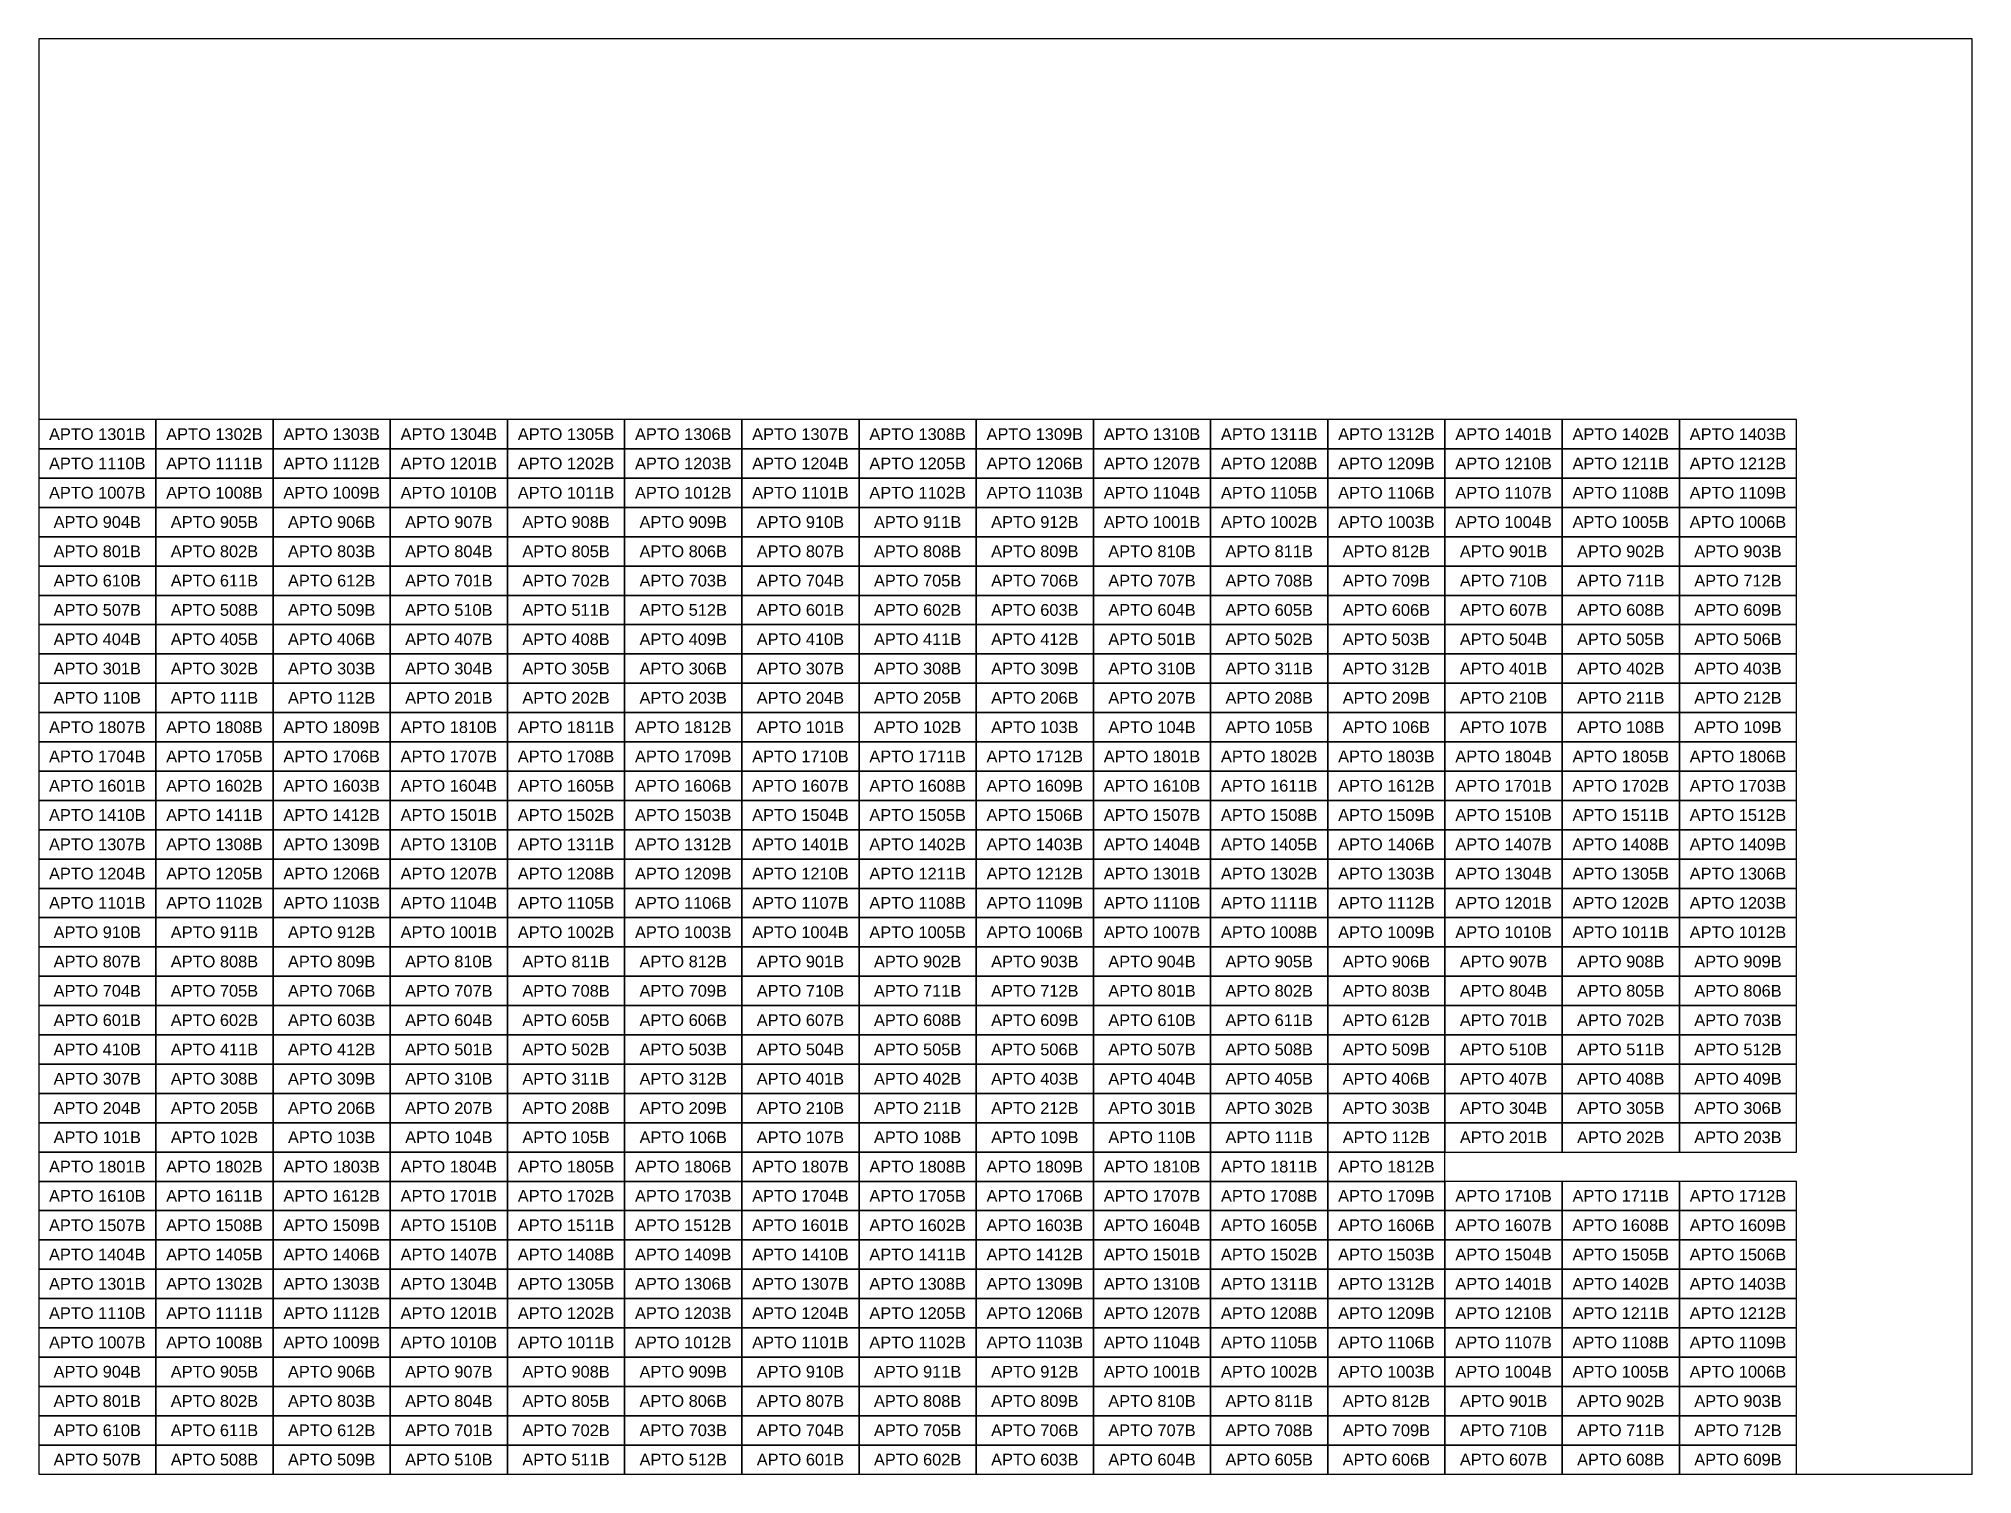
# Model space of a CAD drawing. Header units: metres. Extents: x 0 to 2670, y 0 to 490.
# Drawn here: x 1340 to 2000, y 0 to 490 of the extents above; entities that cross this region are included whole.
import ezdxf

# ---------------------------------------------------------------- set-up
doc = ezdxf.new("R2010")
doc.units = ezdxf.units.M
doc.styles.add('Arial', font='arial.ttf')

msp = doc.modelspace()

# ---------------------------------------------------------------- texts
at = {"color": 0, "char_height": 4, "attachment_point": 5, "style": 'Arial'}
for s, insert in [('APTO 1301B', (1360, 355)), ('APTO 1302B', (1400, 355)), ('APTO 1303B', (1440, 355)), ('APTO 1304B', (1480, 355)), ('APTO 1305B', (1520, 355)), ('APTO 1306B', (1560, 355)), ('APTO 1307B', (1600, 355)), ('APTO 1308B', (1640, 355)), ('APTO 1309B', (1680, 355)), ('APTO 1310B', (1720, 355)), ('APTO 1311B', (1760, 355)), ('APTO 1312B', (1800, 355)), ('APTO 1401B', (1840, 355)), ('APTO 1402B', (1880, 355)), ('APTO 1403B', (1920, 355)), ('APTO 1110B', (1360, 345)), ('APTO 1111B', (1400, 345)), ('APTO 1112B', (1440, 345)), ('APTO 1201B', (1480, 345)), ('APTO 1202B', (1520, 345)), ('APTO 1203B', (1560, 345)), ('APTO 1204B', (1600, 345)), ('APTO 1205B', (1640, 345)), ('APTO 1206B', (1680, 345)), ('APTO 1207B', (1720, 345)), ('APTO 1208B', (1760, 345)), ('APTO 1209B', (1800, 345)), ('APTO 1210B', (1840, 345)), ('APTO 1211B', (1880, 345)), ('APTO 1212B', (1920, 345)), ('APTO 1007B', (1360, 335)), ('APTO 1008B', (1400, 335)), ('APTO 1009B', (1440, 335)), ('APTO 1010B', (1480, 335)), ('APTO 1011B', (1520, 335)), ('APTO 1012B', (1560, 335)), ('APTO 1101B', (1600, 335)), ('APTO 1102B', (1640, 335)), ('APTO 1103B', (1680, 335)), ('APTO 1104B', (1720, 335)), ('APTO 1105B', (1760, 335)), ('APTO 1106B', (1800, 335)), ('APTO 1107B', (1840, 335)), ('APTO 1108B', (1880, 335)), ('APTO 1109B', (1920, 335)), ('APTO 904B', (1360, 325)), ('APTO 905B', (1400, 325)), ('APTO 906B', (1440, 325)), ('APTO 907B', (1480, 325)), ('APTO 908B', (1520, 325)), ('APTO 909B', (1560, 325)), ('APTO 910B', (1600, 325)), ('APTO 911B', (1640, 325)), ('APTO 912B', (1680, 325)), ('APTO 1001B', (1720, 325)), ('APTO 1002B', (1760, 325)), ('APTO 1003B', (1800, 325)), ('APTO 1004B', (1840, 325)), ('APTO 1005B', (1880, 325)), ('APTO 1006B', (1920, 325)), ('APTO 801B', (1360, 315)), ('APTO 802B', (1400, 315)), ('APTO 803B', (1440, 315)), ('APTO 804B', (1480, 315)), ('APTO 805B', (1520, 315)), ('APTO 806B', (1560, 315)), ('APTO 807B', (1600, 315)), ('APTO 808B', (1640, 315)), ('APTO 809B', (1680, 315)), ('APTO 810B', (1720, 315)), ('APTO 811B', (1760, 315)), ('APTO 812B', (1800, 315)), ('APTO 901B', (1840, 315)), ('APTO 902B', (1880, 315)), ('APTO 903B', (1920, 315)), ('APTO 610B', (1360, 305)), ('APTO 611B', (1400, 305)), ('APTO 612B', (1440, 305)), ('APTO 701B', (1480, 305)), ('APTO 702B', (1520, 305)), ('APTO 703B', (1560, 305)), ('APTO 704B', (1600, 305)), ('APTO 705B', (1640, 305)), ('APTO 706B', (1680, 305)), ('APTO 707B', (1720, 305)), ('APTO 708B', (1760, 305)), ('APTO 709B', (1800, 305)), ('APTO 710B', (1840, 305)), ('APTO 711B', (1880, 305)), ('APTO 712B', (1920, 305)), ('APTO 507B', (1360, 295)), ('APTO 508B', (1400, 295)), ('APTO 509B', (1440, 295)), ('APTO 510B', (1480, 295)), ('APTO 511B', (1520, 295)), ('APTO 512B', (1560, 295)), ('APTO 601B', (1600, 295)), ('APTO 602B', (1640, 295)), ('APTO 603B', (1680, 295)), ('APTO 604B', (1720, 295)), ('APTO 605B', (1760, 295)), ('APTO 606B', (1800, 295)), ('APTO 607B', (1840, 295)), ('APTO 608B', (1880, 295)), ('APTO 609B', (1920, 295)), ('APTO 404B', (1360, 285)), ('APTO 405B', (1400, 285)), ('APTO 406B', (1440, 285)), ('APTO 407B', (1480, 285)), ('APTO 408B', (1520, 285)), ('APTO 409B', (1560, 285)), ('APTO 410B', (1600, 285)), ('APTO 411B', (1640, 285)), ('APTO 412B', (1680, 285)), ('APTO 501B', (1720, 285)), ('APTO 502B', (1760, 285)), ('APTO 503B', (1800, 285)), ('APTO 504B', (1840, 285)), ('APTO 505B', (1880, 285)), ('APTO 506B', (1920, 285)), ('APTO 301B', (1360, 275)), ('APTO 302B', (1400, 275)), ('APTO 303B', (1440, 275)), ('APTO 304B', (1480, 275)), ('APTO 305B', (1520, 275)), ('APTO 306B', (1560, 275)), ('APTO 307B', (1600, 275)), ('APTO 308B', (1640, 275)), ('APTO 309B', (1680, 275)), ('APTO 310B', (1720, 275)), ('APTO 311B', (1760, 275)), ('APTO 312B', (1800, 275)), ('APTO 401B', (1840, 275)), ('APTO 402B', (1880, 275)), ('APTO 403B', (1920, 275)), ('APTO 110B', (1360, 265)), ('APTO 111B', (1400, 265)), ('APTO 112B', (1440, 265)), ('APTO 201B', (1480, 265)), ('APTO 202B', (1520, 265)), ('APTO 203B', (1560, 265)), ('APTO 204B', (1600, 265)), ('APTO 205B', (1640, 265)), ('APTO 206B', (1680, 265)), ('APTO 207B', (1720, 265)), ('APTO 208B', (1760, 265)), ('APTO 209B', (1800, 265)), ('APTO 210B', (1840, 265)), ('APTO 211B', (1880, 265)), ('APTO 212B', (1920, 265)), ('APTO 1807B', (1360, 255)), ('APTO 1808B', (1400, 255)), ('APTO 1809B', (1440, 255)), ('APTO 1810B', (1480, 255)), ('APTO 1811B', (1520, 255)), ('APTO 1812B', (1560, 255)), ('APTO 101B', (1600, 255)), ('APTO 102B', (1640, 255)), ('APTO 103B', (1680, 255)), ('APTO 104B', (1720, 255)), ('APTO 105B', (1760, 255)), ('APTO 106B', (1800, 255)), ('APTO 107B', (1840, 255)), ('APTO 108B', (1880, 255)), ('APTO 109B', (1920, 255)), ('APTO 1704B', (1360, 245)), ('APTO 1705B', (1400, 245)), ('APTO 1706B', (1440, 245)), ('APTO 1707B', (1480, 245)), ('APTO 1708B', (1520, 245)), ('APTO 1709B', (1560, 245)), ('APTO 1710B', (1600, 245)), ('APTO 1711B', (1640, 245)), ('APTO 1712B', (1680, 245)), ('APTO 1801B', (1720, 245)), ('APTO 1802B', (1760, 245)), ('APTO 1803B', (1800, 245)), ('APTO 1804B', (1840, 245)), ('APTO 1805B', (1880, 245)), ('APTO 1806B', (1920, 245)), ('APTO 1601B', (1360, 235)), ('APTO 1602B', (1400, 235)), ('APTO 1603B', (1440, 235)), ('APTO 1604B', (1480, 235)), ('APTO 1605B', (1520, 235)), ('APTO 1606B', (1560, 235)), ('APTO 1607B', (1600, 235)), ('APTO 1608B', (1640, 235)), ('APTO 1609B', (1680, 235)), ('APTO 1610B', (1720, 235)), ('APTO 1611B', (1760, 235)), ('APTO 1612B', (1800, 235)), ('APTO 1701B', (1840, 235)), ('APTO 1702B', (1880, 235)), ('APTO 1703B', (1920, 235)), ('APTO 1410B', (1360, 225)), ('APTO 1411B', (1400, 225)), ('APTO 1412B', (1440, 225)), ('APTO 1501B', (1480, 225)), ('APTO 1502B', (1520, 225)), ('APTO 1503B', (1560, 225)), ('APTO 1504B', (1600, 225)), ('APTO 1505B', (1640, 225)), ('APTO 1506B', (1680, 225)), ('APTO 1507B', (1720, 225)), ('APTO 1508B', (1760, 225)), ('APTO 1509B', (1800, 225)), ('APTO 1510B', (1840, 225)), ('APTO 1511B', (1880, 225)), ('APTO 1512B', (1920, 225)), ('APTO 1307B', (1360, 215)), ('APTO 1308B', (1400, 215)), ('APTO 1309B', (1440, 215)), ('APTO 1310B', (1480, 215)), ('APTO 1311B', (1520, 215)), ('APTO 1312B', (1560, 215)), ('APTO 1401B', (1600, 215)), ('APTO 1402B', (1640, 215)), ('APTO 1403B', (1680, 215)), ('APTO 1404B', (1720, 215)), ('APTO 1405B', (1760, 215)), ('APTO 1406B', (1800, 215)), ('APTO 1407B', (1840, 215)), ('APTO 1408B', (1880, 215)), ('APTO 1409B', (1920, 215)), ('APTO 1204B', (1360, 205)), ('APTO 1205B', (1400, 205)), ('APTO 1206B', (1440, 205)), ('APTO 1207B', (1480, 205)), ('APTO 1208B', (1520, 205)), ('APTO 1209B', (1560, 205)), ('APTO 1210B', (1600, 205)), ('APTO 1211B', (1640, 205)), ('APTO 1212B', (1680, 205)), ('APTO 1301B', (1720, 205)), ('APTO 1302B', (1760, 205)), ('APTO 1303B', (1800, 205)), ('APTO 1304B', (1840, 205)), ('APTO 1305B', (1880, 205)), ('APTO 1306B', (1920, 205)), ('APTO 1101B', (1360, 195)), ('APTO 1102B', (1400, 195)), ('APTO 1103B', (1440, 195)), ('APTO 1104B', (1480, 195)), ('APTO 1105B', (1520, 195)), ('APTO 1106B', (1560, 195)), ('APTO 1107B', (1600, 195)), ('APTO 1108B', (1640, 195)), ('APTO 1109B', (1680, 195)), ('APTO 1110B', (1720, 195)), ('APTO 1111B', (1760, 195)), ('APTO 1112B', (1800, 195)), ('APTO 1201B', (1840, 195)), ('APTO 1202B', (1880, 195)), ('APTO 1203B', (1920, 195)), ('APTO 910B', (1360, 185)), ('APTO 911B', (1400, 185)), ('APTO 912B', (1440, 185)), ('APTO 1001B', (1480, 185)), ('APTO 1002B', (1520, 185)), ('APTO 1003B', (1560, 185)), ('APTO 1004B', (1600, 185)), ('APTO 1005B', (1640, 185)), ('APTO 1006B', (1680, 185)), ('APTO 1007B', (1720, 185)), ('APTO 1008B', (1760, 185)), ('APTO 1009B', (1800, 185)), ('APTO 1010B', (1840, 185)), ('APTO 1011B', (1880, 185)), ('APTO 1012B', (1920, 185)), ('APTO 807B', (1360, 175)), ('APTO 808B', (1400, 175)), ('APTO 809B', (1440, 175)), ('APTO 810B', (1480, 175)), ('APTO 811B', (1520, 175)), ('APTO 812B', (1560, 175)), ('APTO 901B', (1600, 175)), ('APTO 902B', (1640, 175)), ('APTO 903B', (1680, 175)), ('APTO 904B', (1720, 175)), ('APTO 905B', (1760, 175)), ('APTO 906B', (1800, 175)), ('APTO 907B', (1840, 175)), ('APTO 908B', (1880, 175)), ('APTO 909B', (1920, 175)), ('APTO 704B', (1360, 165)), ('APTO 705B', (1400, 165)), ('APTO 706B', (1440, 165)), ('APTO 707B', (1480, 165)), ('APTO 708B', (1520, 165)), ('APTO 709B', (1560, 165)), ('APTO 710B', (1600, 165)), ('APTO 711B', (1640, 165)), ('APTO 712B', (1680, 165)), ('APTO 801B', (1720, 165)), ('APTO 802B', (1760, 165)), ('APTO 803B', (1800, 165)), ('APTO 804B', (1840, 165)), ('APTO 805B', (1880, 165)), ('APTO 806B', (1920, 165)), ('APTO 601B', (1360, 155)), ('APTO 602B', (1400, 155)), ('APTO 603B', (1440, 155)), ('APTO 604B', (1480, 155)), ('APTO 605B', (1520, 155)), ('APTO 606B', (1560, 155)), ('APTO 607B', (1600, 155)), ('APTO 608B', (1640, 155)), ('APTO 609B', (1680, 155)), ('APTO 610B', (1720, 155)), ('APTO 611B', (1760, 155)), ('APTO 612B', (1800, 155)), ('APTO 701B', (1840, 155)), ('APTO 702B', (1880, 155)), ('APTO 703B', (1920, 155)), ('APTO 410B', (1360, 145)), ('APTO 411B', (1400, 145)), ('APTO 412B', (1440, 145)), ('APTO 501B', (1480, 145)), ('APTO 502B', (1520, 145)), ('APTO 503B', (1560, 145)), ('APTO 504B', (1600, 145)), ('APTO 505B', (1640, 145)), ('APTO 506B', (1680, 145)), ('APTO 507B', (1720, 145)), ('APTO 508B', (1760, 145)), ('APTO 509B', (1800, 145)), ('APTO 510B', (1840, 145)), ('APTO 511B', (1880, 145)), ('APTO 512B', (1920, 145)), ('APTO 307B', (1360, 135)), ('APTO 308B', (1400, 135)), ('APTO 309B', (1440, 135)), ('APTO 310B', (1480, 135)), ('APTO 311B', (1520, 135)), ('APTO 312B', (1560, 135)), ('APTO 401B', (1600, 135)), ('APTO 402B', (1640, 135)), ('APTO 403B', (1680, 135)), ('APTO 404B', (1720, 135)), ('APTO 405B', (1760, 135)), ('APTO 406B', (1800, 135)), ('APTO 407B', (1840, 135)), ('APTO 408B', (1880, 135)), ('APTO 409B', (1920, 135)), ('APTO 204B', (1360, 125)), ('APTO 205B', (1400, 125)), ('APTO 206B', (1440, 125)), ('APTO 207B', (1480, 125)), ('APTO 208B', (1520, 125)), ('APTO 209B', (1560, 125)), ('APTO 210B', (1600, 125)), ('APTO 211B', (1640, 125)), ('APTO 212B', (1680, 125)), ('APTO 301B', (1720, 125)), ('APTO 302B', (1760, 125)), ('APTO 303B', (1800, 125)), ('APTO 304B', (1840, 125)), ('APTO 305B', (1880, 125)), ('APTO 306B', (1920, 125)), ('APTO 101B', (1360, 115)), ('APTO 102B', (1400, 115)), ('APTO 103B', (1440, 115)), ('APTO 104B', (1480, 115)), ('APTO 105B', (1520, 115)), ('APTO 106B', (1560, 115)), ('APTO 107B', (1600, 115)), ('APTO 108B', (1640, 115)), ('APTO 109B', (1680, 115)), ('APTO 110B', (1720, 115)), ('APTO 111B', (1760, 115)), ('APTO 112B', (1800, 115)), ('APTO 201B', (1840, 115)), ('APTO 202B', (1880, 115)), ('APTO 203B', (1920, 115)), ('APTO 1801B', (1360, 105)), ('APTO 1802B', (1400, 105)), ('APTO 1803B', (1440, 105)), ('APTO 1804B', (1480, 105)), ('APTO 1805B', (1520, 105)), ('APTO 1806B', (1560, 105)), ('APTO 1807B', (1600, 105)), ('APTO 1808B', (1640, 105)), ('APTO 1809B', (1680, 105)), ('APTO 1810B', (1720, 105)), ('APTO 1811B', (1760, 105)), ('APTO 1812B', (1800, 105)), ('APTO 1610B', (1360, 95)), ('APTO 1611B', (1400, 95)), ('APTO 1612B', (1440, 95)), ('APTO 1701B', (1480, 95)), ('APTO 1702B', (1520, 95)), ('APTO 1703B', (1560, 95)), ('APTO 1704B', (1600, 95)), ('APTO 1705B', (1640, 95)), ('APTO 1706B', (1680, 95)), ('APTO 1707B', (1720, 95)), ('APTO 1708B', (1760, 95)), ('APTO 1709B', (1800, 95)), ('APTO 1710B', (1840, 95)), ('APTO 1711B', (1880, 95)), ('APTO 1712B', (1920, 95)), ('APTO 1507B', (1360, 85)), ('APTO 1508B', (1400, 85)), ('APTO 1509B', (1440, 85)), ('APTO 1510B', (1480, 85)), ('APTO 1511B', (1520, 85)), ('APTO 1512B', (1560, 85)), ('APTO 1601B', (1600, 85)), ('APTO 1602B', (1640, 85)), ('APTO 1603B', (1680, 85)), ('APTO 1604B', (1720, 85)), ('APTO 1605B', (1760, 85)), ('APTO 1606B', (1800, 85)), ('APTO 1607B', (1840, 85)), ('APTO 1608B', (1880, 85)), ('APTO 1609B', (1920, 85)), ('APTO 1404B', (1360, 75)), ('APTO 1405B', (1400, 75)), ('APTO 1406B', (1440, 75)), ('APTO 1407B', (1480, 75)), ('APTO 1408B', (1520, 75)), ('APTO 1409B', (1560, 75)), ('APTO 1410B', (1600, 75)), ('APTO 1411B', (1640, 75)), ('APTO 1412B', (1680, 75)), ('APTO 1501B', (1720, 75)), ('APTO 1502B', (1760, 75)), ('APTO 1503B', (1800, 75)), ('APTO 1504B', (1840, 75)), ('APTO 1505B', (1880, 75)), ('APTO 1506B', (1920, 75)), ('APTO 1301B', (1360, 65)), ('APTO 1302B', (1400, 65)), ('APTO 1303B', (1440, 65)), ('APTO 1304B', (1480, 65)), ('APTO 1305B', (1520, 65)), ('APTO 1306B', (1560, 65)), ('APTO 1307B', (1600, 65)), ('APTO 1308B', (1640, 65)), ('APTO 1309B', (1680, 65)), ('APTO 1310B', (1720, 65)), ('APTO 1311B', (1760, 65)), ('APTO 1312B', (1800, 65)), ('APTO 1401B', (1840, 65)), ('APTO 1402B', (1880, 65)), ('APTO 1403B', (1920, 65)), ('APTO 1110B', (1360, 55)), ('APTO 1111B', (1400, 55)), ('APTO 1112B', (1440, 55)), ('APTO 1201B', (1480, 55)), ('APTO 1202B', (1520, 55)), ('APTO 1203B', (1560, 55)), ('APTO 1204B', (1600, 55)), ('APTO 1205B', (1640, 55)), ('APTO 1206B', (1680, 55)), ('APTO 1207B', (1720, 55)), ('APTO 1208B', (1760, 55)), ('APTO 1209B', (1800, 55)), ('APTO 1210B', (1840, 55)), ('APTO 1211B', (1880, 55)), ('APTO 1212B', (1920, 55)), ('APTO 1007B', (1360, 45)), ('APTO 1008B', (1400, 45)), ('APTO 1009B', (1440, 45)), ('APTO 1010B', (1480, 45)), ('APTO 1011B', (1520, 45)), ('APTO 1012B', (1560, 45)), ('APTO 1101B', (1600, 45)), ('APTO 1102B', (1640, 45)), ('APTO 1103B', (1680, 45)), ('APTO 1104B', (1720, 45)), ('APTO 1105B', (1760, 45)), ('APTO 1106B', (1800, 45)), ('APTO 1107B', (1840, 45)), ('APTO 1108B', (1880, 45)), ('APTO 1109B', (1920, 45)), ('APTO 904B', (1360, 35)), ('APTO 905B', (1400, 35)), ('APTO 906B', (1440, 35)), ('APTO 907B', (1480, 35)), ('APTO 908B', (1520, 35)), ('APTO 909B', (1560, 35)), ('APTO 910B', (1600, 35)), ('APTO 911B', (1640, 35)), ('APTO 912B', (1680, 35)), ('APTO 1001B', (1720, 35)), ('APTO 1002B', (1760, 35)), ('APTO 1003B', (1800, 35)), ('APTO 1004B', (1840, 35)), ('APTO 1005B', (1880, 35)), ('APTO 1006B', (1920, 35)), ('APTO 801B', (1360, 25)), ('APTO 802B', (1400, 25)), ('APTO 803B', (1440, 25)), ('APTO 804B', (1480, 25)), ('APTO 805B', (1520, 25)), ('APTO 806B', (1560, 25)), ('APTO 807B', (1600, 25)), ('APTO 808B', (1640, 25)), ('APTO 809B', (1680, 25)), ('APTO 810B', (1720, 25)), ('APTO 811B', (1760, 25)), ('APTO 812B', (1800, 25)), ('APTO 901B', (1840, 25)), ('APTO 902B', (1880, 25)), ('APTO 903B', (1920, 25)), ('APTO 610B', (1360, 15)), ('APTO 611B', (1400, 15)), ('APTO 612B', (1440, 15)), ('APTO 701B', (1480, 15)), ('APTO 702B', (1520, 15)), ('APTO 703B', (1560, 15)), ('APTO 704B', (1600, 15)), ('APTO 705B', (1640, 15)), ('APTO 706B', (1680, 15)), ('APTO 707B', (1720, 15)), ('APTO 708B', (1760, 15)), ('APTO 709B', (1800, 15)), ('APTO 710B', (1840, 15)), ('APTO 711B', (1880, 15)), ('APTO 712B', (1920, 15)), ('APTO 507B', (1360, 5)), ('APTO 508B', (1400, 5)), ('APTO 509B', (1440, 5)), ('APTO 510B', (1480, 5)), ('APTO 511B', (1520, 5)), ('APTO 512B', (1560, 5)), ('APTO 601B', (1600, 5)), ('APTO 602B', (1640, 5)), ('APTO 603B', (1680, 5)), ('APTO 604B', (1720, 5)), ('APTO 605B', (1760, 5)), ('APTO 606B', (1800, 5)), ('APTO 607B', (1840, 5)), ('APTO 608B', (1880, 5)), ('APTO 609B', (1920, 5))]:
    msp.add_mtext(s, dxfattribs=dict(at, insert=insert))

# ---------------------------------------------------------------- linework, layer by layer
at = {"color": 1}
msp.add_lwpolyline([(1340, 0), (2000, 0), (2000, 490), (1340, 490), (1340, 0)], close=True, dxfattribs=at)
at = {"color": 5}
for points in [[(1340, 350), (1380, 350), (1380, 360), (1340, 360), (1340, 350)], [(1380, 350), (1420, 350), (1420, 360), (1380, 360), (1380, 350)], [(1420, 350), (1460, 350), (1460, 360), (1420, 360), (1420, 350)], [(1460, 350), (1500, 350), (1500, 360), (1460, 360), (1460, 350)], [(1500, 350), (1540, 350), (1540, 360), (1500, 360), (1500, 350)], [(1540, 350), (1580, 350), (1580, 360), (1540, 360), (1540, 350)], [(1580, 350), (1620, 350), (1620, 360), (1580, 360), (1580, 350)], [(1620, 350), (1660, 350), (1660, 360), (1620, 360), (1620, 350)], [(1660, 350), (1700, 350), (1700, 360), (1660, 360), (1660, 350)], [(1700, 350), (1740, 350), (1740, 360), (1700, 360), (1700, 350)], [(1740, 350), (1780, 350), (1780, 360), (1740, 360), (1740, 350)], [(1780, 350), (1820, 350), (1820, 360), (1780, 360), (1780, 350)], [(1820, 350), (1860, 350), (1860, 360), (1820, 360), (1820, 350)], [(1860, 350), (1900, 350), (1900, 360), (1860, 360), (1860, 350)], [(1900, 350), (1940, 350), (1940, 360), (1900, 360), (1900, 350)], [(1340, 340), (1380, 340), (1380, 350), (1340, 350), (1340, 340)], [(1380, 340), (1420, 340), (1420, 350), (1380, 350), (1380, 340)], [(1420, 340), (1460, 340), (1460, 350), (1420, 350), (1420, 340)], [(1460, 340), (1500, 340), (1500, 350), (1460, 350), (1460, 340)], [(1500, 340), (1540, 340), (1540, 350), (1500, 350), (1500, 340)], [(1540, 340), (1580, 340), (1580, 350), (1540, 350), (1540, 340)], [(1580, 340), (1620, 340), (1620, 350), (1580, 350), (1580, 340)], [(1620, 340), (1660, 340), (1660, 350), (1620, 350), (1620, 340)], [(1660, 340), (1700, 340), (1700, 350), (1660, 350), (1660, 340)], [(1700, 340), (1740, 340), (1740, 350), (1700, 350), (1700, 340)], [(1740, 340), (1780, 340), (1780, 350), (1740, 350), (1740, 340)], [(1780, 340), (1820, 340), (1820, 350), (1780, 350), (1780, 340)], [(1820, 340), (1860, 340), (1860, 350), (1820, 350), (1820, 340)], [(1860, 340), (1900, 340), (1900, 350), (1860, 350), (1860, 340)], [(1900, 340), (1940, 340), (1940, 350), (1900, 350), (1900, 340)], [(1340, 330), (1380, 330), (1380, 340), (1340, 340), (1340, 330)], [(1380, 330), (1420, 330), (1420, 340), (1380, 340), (1380, 330)], [(1420, 330), (1460, 330), (1460, 340), (1420, 340), (1420, 330)], [(1460, 330), (1500, 330), (1500, 340), (1460, 340), (1460, 330)], [(1500, 330), (1540, 330), (1540, 340), (1500, 340), (1500, 330)], [(1540, 330), (1580, 330), (1580, 340), (1540, 340), (1540, 330)], [(1580, 330), (1620, 330), (1620, 340), (1580, 340), (1580, 330)], [(1620, 330), (1660, 330), (1660, 340), (1620, 340), (1620, 330)], [(1660, 330), (1700, 330), (1700, 340), (1660, 340), (1660, 330)], [(1700, 330), (1740, 330), (1740, 340), (1700, 340), (1700, 330)], [(1740, 330), (1780, 330), (1780, 340), (1740, 340), (1740, 330)], [(1780, 330), (1820, 330), (1820, 340), (1780, 340), (1780, 330)], [(1820, 330), (1860, 330), (1860, 340), (1820, 340), (1820, 330)], [(1860, 330), (1900, 330), (1900, 340), (1860, 340), (1860, 330)], [(1900, 330), (1940, 330), (1940, 340), (1900, 340), (1900, 330)], [(1340, 320), (1380, 320), (1380, 330), (1340, 330), (1340, 320)], [(1380, 320), (1420, 320), (1420, 330), (1380, 330), (1380, 320)], [(1420, 320), (1460, 320), (1460, 330), (1420, 330), (1420, 320)], [(1460, 320), (1500, 320), (1500, 330), (1460, 330), (1460, 320)], [(1500, 320), (1540, 320), (1540, 330), (1500, 330), (1500, 320)], [(1540, 320), (1580, 320), (1580, 330), (1540, 330), (1540, 320)], [(1580, 320), (1620, 320), (1620, 330), (1580, 330), (1580, 320)], [(1620, 320), (1660, 320), (1660, 330), (1620, 330), (1620, 320)], [(1660, 320), (1700, 320), (1700, 330), (1660, 330), (1660, 320)], [(1700, 320), (1740, 320), (1740, 330), (1700, 330), (1700, 320)], [(1740, 320), (1780, 320), (1780, 330), (1740, 330), (1740, 320)], [(1780, 320), (1820, 320), (1820, 330), (1780, 330), (1780, 320)], [(1820, 320), (1860, 320), (1860, 330), (1820, 330), (1820, 320)], [(1860, 320), (1900, 320), (1900, 330), (1860, 330), (1860, 320)], [(1900, 320), (1940, 320), (1940, 330), (1900, 330), (1900, 320)], [(1340, 310), (1380, 310), (1380, 320), (1340, 320), (1340, 310)], [(1380, 310), (1420, 310), (1420, 320), (1380, 320), (1380, 310)], [(1420, 310), (1460, 310), (1460, 320), (1420, 320), (1420, 310)], [(1460, 310), (1500, 310), (1500, 320), (1460, 320), (1460, 310)], [(1500, 310), (1540, 310), (1540, 320), (1500, 320), (1500, 310)], [(1540, 310), (1580, 310), (1580, 320), (1540, 320), (1540, 310)], [(1580, 310), (1620, 310), (1620, 320), (1580, 320), (1580, 310)], [(1620, 310), (1660, 310), (1660, 320), (1620, 320), (1620, 310)], [(1660, 310), (1700, 310), (1700, 320), (1660, 320), (1660, 310)], [(1700, 310), (1740, 310), (1740, 320), (1700, 320), (1700, 310)], [(1740, 310), (1780, 310), (1780, 320), (1740, 320), (1740, 310)], [(1780, 310), (1820, 310), (1820, 320), (1780, 320), (1780, 310)], [(1820, 310), (1860, 310), (1860, 320), (1820, 320), (1820, 310)], [(1860, 310), (1900, 310), (1900, 320), (1860, 320), (1860, 310)], [(1900, 310), (1940, 310), (1940, 320), (1900, 320), (1900, 310)], [(1340, 300), (1380, 300), (1380, 310), (1340, 310), (1340, 300)], [(1380, 300), (1420, 300), (1420, 310), (1380, 310), (1380, 300)], [(1420, 300), (1460, 300), (1460, 310), (1420, 310), (1420, 300)], [(1460, 300), (1500, 300), (1500, 310), (1460, 310), (1460, 300)], [(1500, 300), (1540, 300), (1540, 310), (1500, 310), (1500, 300)], [(1540, 300), (1580, 300), (1580, 310), (1540, 310), (1540, 300)], [(1580, 300), (1620, 300), (1620, 310), (1580, 310), (1580, 300)], [(1620, 300), (1660, 300), (1660, 310), (1620, 310), (1620, 300)], [(1660, 300), (1700, 300), (1700, 310), (1660, 310), (1660, 300)], [(1700, 300), (1740, 300), (1740, 310), (1700, 310), (1700, 300)], [(1740, 300), (1780, 300), (1780, 310), (1740, 310), (1740, 300)], [(1780, 300), (1820, 300), (1820, 310), (1780, 310), (1780, 300)], [(1820, 300), (1860, 300), (1860, 310), (1820, 310), (1820, 300)], [(1860, 300), (1900, 300), (1900, 310), (1860, 310), (1860, 300)], [(1900, 300), (1940, 300), (1940, 310), (1900, 310), (1900, 300)], [(1340, 290), (1380, 290), (1380, 300), (1340, 300), (1340, 290)], [(1380, 290), (1420, 290), (1420, 300), (1380, 300), (1380, 290)], [(1420, 290), (1460, 290), (1460, 300), (1420, 300), (1420, 290)], [(1460, 290), (1500, 290), (1500, 300), (1460, 300), (1460, 290)], [(1500, 290), (1540, 290), (1540, 300), (1500, 300), (1500, 290)], [(1540, 290), (1580, 290), (1580, 300), (1540, 300), (1540, 290)], [(1580, 290), (1620, 290), (1620, 300), (1580, 300), (1580, 290)], [(1620, 290), (1660, 290), (1660, 300), (1620, 300), (1620, 290)], [(1660, 290), (1700, 290), (1700, 300), (1660, 300), (1660, 290)], [(1700, 290), (1740, 290), (1740, 300), (1700, 300), (1700, 290)], [(1740, 290), (1780, 290), (1780, 300), (1740, 300), (1740, 290)], [(1780, 290), (1820, 290), (1820, 300), (1780, 300), (1780, 290)], [(1820, 290), (1860, 290), (1860, 300), (1820, 300), (1820, 290)], [(1860, 290), (1900, 290), (1900, 300), (1860, 300), (1860, 290)], [(1900, 290), (1940, 290), (1940, 300), (1900, 300), (1900, 290)], [(1340, 280), (1380, 280), (1380, 290), (1340, 290), (1340, 280)], [(1380, 280), (1420, 280), (1420, 290), (1380, 290), (1380, 280)], [(1420, 280), (1460, 280), (1460, 290), (1420, 290), (1420, 280)], [(1460, 280), (1500, 280), (1500, 290), (1460, 290), (1460, 280)], [(1500, 280), (1540, 280), (1540, 290), (1500, 290), (1500, 280)], [(1540, 280), (1580, 280), (1580, 290), (1540, 290), (1540, 280)], [(1580, 280), (1620, 280), (1620, 290), (1580, 290), (1580, 280)], [(1620, 280), (1660, 280), (1660, 290), (1620, 290), (1620, 280)], [(1660, 280), (1700, 280), (1700, 290), (1660, 290), (1660, 280)], [(1700, 280), (1740, 280), (1740, 290), (1700, 290), (1700, 280)], [(1740, 280), (1780, 280), (1780, 290), (1740, 290), (1740, 280)], [(1780, 280), (1820, 280), (1820, 290), (1780, 290), (1780, 280)], [(1820, 280), (1860, 280), (1860, 290), (1820, 290), (1820, 280)], [(1860, 280), (1900, 280), (1900, 290), (1860, 290), (1860, 280)], [(1900, 280), (1940, 280), (1940, 290), (1900, 290), (1900, 280)], [(1340, 270), (1380, 270), (1380, 280), (1340, 280), (1340, 270)], [(1380, 270), (1420, 270), (1420, 280), (1380, 280), (1380, 270)], [(1420, 270), (1460, 270), (1460, 280), (1420, 280), (1420, 270)], [(1460, 270), (1500, 270), (1500, 280), (1460, 280), (1460, 270)], [(1500, 270), (1540, 270), (1540, 280), (1500, 280), (1500, 270)], [(1540, 270), (1580, 270), (1580, 280), (1540, 280), (1540, 270)], [(1580, 270), (1620, 270), (1620, 280), (1580, 280), (1580, 270)], [(1620, 270), (1660, 270), (1660, 280), (1620, 280), (1620, 270)], [(1660, 270), (1700, 270), (1700, 280), (1660, 280), (1660, 270)], [(1700, 270), (1740, 270), (1740, 280), (1700, 280), (1700, 270)], [(1740, 270), (1780, 270), (1780, 280), (1740, 280), (1740, 270)], [(1780, 270), (1820, 270), (1820, 280), (1780, 280), (1780, 270)], [(1820, 270), (1860, 270), (1860, 280), (1820, 280), (1820, 270)], [(1860, 270), (1900, 270), (1900, 280), (1860, 280), (1860, 270)], [(1900, 270), (1940, 270), (1940, 280), (1900, 280), (1900, 270)], [(1340, 260), (1380, 260), (1380, 270), (1340, 270), (1340, 260)], [(1380, 260), (1420, 260), (1420, 270), (1380, 270), (1380, 260)], [(1420, 260), (1460, 260), (1460, 270), (1420, 270), (1420, 260)], [(1460, 260), (1500, 260), (1500, 270), (1460, 270), (1460, 260)], [(1500, 260), (1540, 260), (1540, 270), (1500, 270), (1500, 260)], [(1540, 260), (1580, 260), (1580, 270), (1540, 270), (1540, 260)], [(1580, 260), (1620, 260), (1620, 270), (1580, 270), (1580, 260)], [(1620, 260), (1660, 260), (1660, 270), (1620, 270), (1620, 260)], [(1660, 260), (1700, 260), (1700, 270), (1660, 270), (1660, 260)], [(1700, 260), (1740, 260), (1740, 270), (1700, 270), (1700, 260)], [(1740, 260), (1780, 260), (1780, 270), (1740, 270), (1740, 260)], [(1780, 260), (1820, 260), (1820, 270), (1780, 270), (1780, 260)], [(1820, 260), (1860, 260), (1860, 270), (1820, 270), (1820, 260)], [(1860, 260), (1900, 260), (1900, 270), (1860, 270), (1860, 260)], [(1900, 260), (1940, 260), (1940, 270), (1900, 270), (1900, 260)], [(1340, 250), (1380, 250), (1380, 260), (1340, 260), (1340, 250)], [(1380, 250), (1420, 250), (1420, 260), (1380, 260), (1380, 250)], [(1420, 250), (1460, 250), (1460, 260), (1420, 260), (1420, 250)], [(1460, 250), (1500, 250), (1500, 260), (1460, 260), (1460, 250)], [(1500, 250), (1540, 250), (1540, 260), (1500, 260), (1500, 250)], [(1540, 250), (1580, 250), (1580, 260), (1540, 260), (1540, 250)], [(1580, 250), (1620, 250), (1620, 260), (1580, 260), (1580, 250)], [(1620, 250), (1660, 250), (1660, 260), (1620, 260), (1620, 250)], [(1660, 250), (1700, 250), (1700, 260), (1660, 260), (1660, 250)], [(1700, 250), (1740, 250), (1740, 260), (1700, 260), (1700, 250)], [(1740, 250), (1780, 250), (1780, 260), (1740, 260), (1740, 250)], [(1780, 250), (1820, 250), (1820, 260), (1780, 260), (1780, 250)], [(1820, 250), (1860, 250), (1860, 260), (1820, 260), (1820, 250)], [(1860, 250), (1900, 250), (1900, 260), (1860, 260), (1860, 250)], [(1900, 250), (1940, 250), (1940, 260), (1900, 260), (1900, 250)], [(1340, 240), (1380, 240), (1380, 250), (1340, 250), (1340, 240)], [(1380, 240), (1420, 240), (1420, 250), (1380, 250), (1380, 240)], [(1420, 240), (1460, 240), (1460, 250), (1420, 250), (1420, 240)], [(1460, 240), (1500, 240), (1500, 250), (1460, 250), (1460, 240)], [(1500, 240), (1540, 240), (1540, 250), (1500, 250), (1500, 240)], [(1540, 240), (1580, 240), (1580, 250), (1540, 250), (1540, 240)], [(1580, 240), (1620, 240), (1620, 250), (1580, 250), (1580, 240)], [(1620, 240), (1660, 240), (1660, 250), (1620, 250), (1620, 240)], [(1660, 240), (1700, 240), (1700, 250), (1660, 250), (1660, 240)], [(1700, 240), (1740, 240), (1740, 250), (1700, 250), (1700, 240)], [(1740, 240), (1780, 240), (1780, 250), (1740, 250), (1740, 240)], [(1780, 240), (1820, 240), (1820, 250), (1780, 250), (1780, 240)], [(1820, 240), (1860, 240), (1860, 250), (1820, 250), (1820, 240)], [(1860, 240), (1900, 240), (1900, 250), (1860, 250), (1860, 240)], [(1900, 240), (1940, 240), (1940, 250), (1900, 250), (1900, 240)], [(1340, 230), (1380, 230), (1380, 240), (1340, 240), (1340, 230)], [(1380, 230), (1420, 230), (1420, 240), (1380, 240), (1380, 230)], [(1420, 230), (1460, 230), (1460, 240), (1420, 240), (1420, 230)], [(1460, 230), (1500, 230), (1500, 240), (1460, 240), (1460, 230)], [(1500, 230), (1540, 230), (1540, 240), (1500, 240), (1500, 230)], [(1540, 230), (1580, 230), (1580, 240), (1540, 240), (1540, 230)], [(1580, 230), (1620, 230), (1620, 240), (1580, 240), (1580, 230)], [(1620, 230), (1660, 230), (1660, 240), (1620, 240), (1620, 230)], [(1660, 230), (1700, 230), (1700, 240), (1660, 240), (1660, 230)], [(1700, 230), (1740, 230), (1740, 240), (1700, 240), (1700, 230)], [(1740, 230), (1780, 230), (1780, 240), (1740, 240), (1740, 230)], [(1780, 230), (1820, 230), (1820, 240), (1780, 240), (1780, 230)], [(1820, 230), (1860, 230), (1860, 240), (1820, 240), (1820, 230)], [(1860, 230), (1900, 230), (1900, 240), (1860, 240), (1860, 230)], [(1900, 230), (1940, 230), (1940, 240), (1900, 240), (1900, 230)], [(1340, 220), (1380, 220), (1380, 230), (1340, 230), (1340, 220)], [(1380, 220), (1420, 220), (1420, 230), (1380, 230), (1380, 220)], [(1420, 220), (1460, 220), (1460, 230), (1420, 230), (1420, 220)], [(1460, 220), (1500, 220), (1500, 230), (1460, 230), (1460, 220)], [(1500, 220), (1540, 220), (1540, 230), (1500, 230), (1500, 220)], [(1540, 220), (1580, 220), (1580, 230), (1540, 230), (1540, 220)], [(1580, 220), (1620, 220), (1620, 230), (1580, 230), (1580, 220)], [(1620, 220), (1660, 220), (1660, 230), (1620, 230), (1620, 220)], [(1660, 220), (1700, 220), (1700, 230), (1660, 230), (1660, 220)], [(1700, 220), (1740, 220), (1740, 230), (1700, 230), (1700, 220)], [(1740, 220), (1780, 220), (1780, 230), (1740, 230), (1740, 220)], [(1780, 220), (1820, 220), (1820, 230), (1780, 230), (1780, 220)], [(1820, 220), (1860, 220), (1860, 230), (1820, 230), (1820, 220)], [(1860, 220), (1900, 220), (1900, 230), (1860, 230), (1860, 220)], [(1900, 220), (1940, 220), (1940, 230), (1900, 230), (1900, 220)], [(1340, 210), (1380, 210), (1380, 220), (1340, 220), (1340, 210)], [(1380, 210), (1420, 210), (1420, 220), (1380, 220), (1380, 210)], [(1420, 210), (1460, 210), (1460, 220), (1420, 220), (1420, 210)], [(1460, 210), (1500, 210), (1500, 220), (1460, 220), (1460, 210)], [(1500, 210), (1540, 210), (1540, 220), (1500, 220), (1500, 210)], [(1540, 210), (1580, 210), (1580, 220), (1540, 220), (1540, 210)], [(1580, 210), (1620, 210), (1620, 220), (1580, 220), (1580, 210)], [(1620, 210), (1660, 210), (1660, 220), (1620, 220), (1620, 210)], [(1660, 210), (1700, 210), (1700, 220), (1660, 220), (1660, 210)], [(1700, 210), (1740, 210), (1740, 220), (1700, 220), (1700, 210)], [(1740, 210), (1780, 210), (1780, 220), (1740, 220), (1740, 210)], [(1780, 210), (1820, 210), (1820, 220), (1780, 220), (1780, 210)], [(1820, 210), (1860, 210), (1860, 220), (1820, 220), (1820, 210)], [(1860, 210), (1900, 210), (1900, 220), (1860, 220), (1860, 210)], [(1900, 210), (1940, 210), (1940, 220), (1900, 220), (1900, 210)], [(1340, 200), (1380, 200), (1380, 210), (1340, 210), (1340, 200)], [(1380, 200), (1420, 200), (1420, 210), (1380, 210), (1380, 200)], [(1420, 200), (1460, 200), (1460, 210), (1420, 210), (1420, 200)], [(1460, 200), (1500, 200), (1500, 210), (1460, 210), (1460, 200)], [(1500, 200), (1540, 200), (1540, 210), (1500, 210), (1500, 200)], [(1540, 200), (1580, 200), (1580, 210), (1540, 210), (1540, 200)], [(1580, 200), (1620, 200), (1620, 210), (1580, 210), (1580, 200)], [(1620, 200), (1660, 200), (1660, 210), (1620, 210), (1620, 200)], [(1660, 200), (1700, 200), (1700, 210), (1660, 210), (1660, 200)], [(1700, 200), (1740, 200), (1740, 210), (1700, 210), (1700, 200)], [(1740, 200), (1780, 200), (1780, 210), (1740, 210), (1740, 200)], [(1780, 200), (1820, 200), (1820, 210), (1780, 210), (1780, 200)], [(1820, 200), (1860, 200), (1860, 210), (1820, 210), (1820, 200)], [(1860, 200), (1900, 200), (1900, 210), (1860, 210), (1860, 200)], [(1900, 200), (1940, 200), (1940, 210), (1900, 210), (1900, 200)], [(1340, 190), (1380, 190), (1380, 200), (1340, 200), (1340, 190)], [(1380, 190), (1420, 190), (1420, 200), (1380, 200), (1380, 190)], [(1420, 190), (1460, 190), (1460, 200), (1420, 200), (1420, 190)], [(1460, 190), (1500, 190), (1500, 200), (1460, 200), (1460, 190)], [(1500, 190), (1540, 190), (1540, 200), (1500, 200), (1500, 190)], [(1540, 190), (1580, 190), (1580, 200), (1540, 200), (1540, 190)], [(1580, 190), (1620, 190), (1620, 200), (1580, 200), (1580, 190)], [(1620, 190), (1660, 190), (1660, 200), (1620, 200), (1620, 190)], [(1660, 190), (1700, 190), (1700, 200), (1660, 200), (1660, 190)], [(1700, 190), (1740, 190), (1740, 200), (1700, 200), (1700, 190)], [(1740, 190), (1780, 190), (1780, 200), (1740, 200), (1740, 190)], [(1780, 190), (1820, 190), (1820, 200), (1780, 200), (1780, 190)], [(1820, 190), (1860, 190), (1860, 200), (1820, 200), (1820, 190)], [(1860, 190), (1900, 190), (1900, 200), (1860, 200), (1860, 190)], [(1900, 190), (1940, 190), (1940, 200), (1900, 200), (1900, 190)], [(1340, 180), (1380, 180), (1380, 190), (1340, 190), (1340, 180)], [(1380, 180), (1420, 180), (1420, 190), (1380, 190), (1380, 180)], [(1420, 180), (1460, 180), (1460, 190), (1420, 190), (1420, 180)], [(1460, 180), (1500, 180), (1500, 190), (1460, 190), (1460, 180)], [(1500, 180), (1540, 180), (1540, 190), (1500, 190), (1500, 180)], [(1540, 180), (1580, 180), (1580, 190), (1540, 190), (1540, 180)], [(1580, 180), (1620, 180), (1620, 190), (1580, 190), (1580, 180)], [(1620, 180), (1660, 180), (1660, 190), (1620, 190), (1620, 180)], [(1660, 180), (1700, 180), (1700, 190), (1660, 190), (1660, 180)], [(1700, 180), (1740, 180), (1740, 190), (1700, 190), (1700, 180)], [(1740, 180), (1780, 180), (1780, 190), (1740, 190), (1740, 180)], [(1780, 180), (1820, 180), (1820, 190), (1780, 190), (1780, 180)], [(1820, 180), (1860, 180), (1860, 190), (1820, 190), (1820, 180)], [(1860, 180), (1900, 180), (1900, 190), (1860, 190), (1860, 180)], [(1900, 180), (1940, 180), (1940, 190), (1900, 190), (1900, 180)], [(1340, 170), (1380, 170), (1380, 180), (1340, 180), (1340, 170)], [(1380, 170), (1420, 170), (1420, 180), (1380, 180), (1380, 170)], [(1420, 170), (1460, 170), (1460, 180), (1420, 180), (1420, 170)], [(1460, 170), (1500, 170), (1500, 180), (1460, 180), (1460, 170)], [(1500, 170), (1540, 170), (1540, 180), (1500, 180), (1500, 170)], [(1540, 170), (1580, 170), (1580, 180), (1540, 180), (1540, 170)], [(1580, 170), (1620, 170), (1620, 180), (1580, 180), (1580, 170)], [(1620, 170), (1660, 170), (1660, 180), (1620, 180), (1620, 170)], [(1660, 170), (1700, 170), (1700, 180), (1660, 180), (1660, 170)], [(1700, 170), (1740, 170), (1740, 180), (1700, 180), (1700, 170)], [(1740, 170), (1780, 170), (1780, 180), (1740, 180), (1740, 170)], [(1780, 170), (1820, 170), (1820, 180), (1780, 180), (1780, 170)], [(1820, 170), (1860, 170), (1860, 180), (1820, 180), (1820, 170)], [(1860, 170), (1900, 170), (1900, 180), (1860, 180), (1860, 170)], [(1900, 170), (1940, 170), (1940, 180), (1900, 180), (1900, 170)], [(1340, 160), (1380, 160), (1380, 170), (1340, 170), (1340, 160)], [(1380, 160), (1420, 160), (1420, 170), (1380, 170), (1380, 160)], [(1420, 160), (1460, 160), (1460, 170), (1420, 170), (1420, 160)], [(1460, 160), (1500, 160), (1500, 170), (1460, 170), (1460, 160)], [(1500, 160), (1540, 160), (1540, 170), (1500, 170), (1500, 160)], [(1540, 160), (1580, 160), (1580, 170), (1540, 170), (1540, 160)], [(1580, 160), (1620, 160), (1620, 170), (1580, 170), (1580, 160)], [(1620, 160), (1660, 160), (1660, 170), (1620, 170), (1620, 160)], [(1660, 160), (1700, 160), (1700, 170), (1660, 170), (1660, 160)], [(1700, 160), (1740, 160), (1740, 170), (1700, 170), (1700, 160)], [(1740, 160), (1780, 160), (1780, 170), (1740, 170), (1740, 160)], [(1780, 160), (1820, 160), (1820, 170), (1780, 170), (1780, 160)], [(1820, 160), (1860, 160), (1860, 170), (1820, 170), (1820, 160)], [(1860, 160), (1900, 160), (1900, 170), (1860, 170), (1860, 160)], [(1900, 160), (1940, 160), (1940, 170), (1900, 170), (1900, 160)], [(1340, 150), (1380, 150), (1380, 160), (1340, 160), (1340, 150)], [(1380, 150), (1420, 150), (1420, 160), (1380, 160), (1380, 150)], [(1420, 150), (1460, 150), (1460, 160), (1420, 160), (1420, 150)], [(1460, 150), (1500, 150), (1500, 160), (1460, 160), (1460, 150)], [(1500, 150), (1540, 150), (1540, 160), (1500, 160), (1500, 150)], [(1540, 150), (1580, 150), (1580, 160), (1540, 160), (1540, 150)], [(1580, 150), (1620, 150), (1620, 160), (1580, 160), (1580, 150)], [(1620, 150), (1660, 150), (1660, 160), (1620, 160), (1620, 150)], [(1660, 150), (1700, 150), (1700, 160), (1660, 160), (1660, 150)], [(1700, 150), (1740, 150), (1740, 160), (1700, 160), (1700, 150)], [(1740, 150), (1780, 150), (1780, 160), (1740, 160), (1740, 150)], [(1780, 150), (1820, 150), (1820, 160), (1780, 160), (1780, 150)], [(1820, 150), (1860, 150), (1860, 160), (1820, 160), (1820, 150)], [(1860, 150), (1900, 150), (1900, 160), (1860, 160), (1860, 150)], [(1900, 150), (1940, 150), (1940, 160), (1900, 160), (1900, 150)], [(1340, 140), (1380, 140), (1380, 150), (1340, 150), (1340, 140)], [(1380, 140), (1420, 140), (1420, 150), (1380, 150), (1380, 140)], [(1420, 140), (1460, 140), (1460, 150), (1420, 150), (1420, 140)], [(1460, 140), (1500, 140), (1500, 150), (1460, 150), (1460, 140)], [(1500, 140), (1540, 140), (1540, 150), (1500, 150), (1500, 140)], [(1540, 140), (1580, 140), (1580, 150), (1540, 150), (1540, 140)], [(1580, 140), (1620, 140), (1620, 150), (1580, 150), (1580, 140)], [(1620, 140), (1660, 140), (1660, 150), (1620, 150), (1620, 140)], [(1660, 140), (1700, 140), (1700, 150), (1660, 150), (1660, 140)], [(1700, 140), (1740, 140), (1740, 150), (1700, 150), (1700, 140)], [(1740, 140), (1780, 140), (1780, 150), (1740, 150), (1740, 140)], [(1780, 140), (1820, 140), (1820, 150), (1780, 150), (1780, 140)], [(1820, 140), (1860, 140), (1860, 150), (1820, 150), (1820, 140)], [(1860, 140), (1900, 140), (1900, 150), (1860, 150), (1860, 140)], [(1900, 140), (1940, 140), (1940, 150), (1900, 150), (1900, 140)], [(1340, 130), (1380, 130), (1380, 140), (1340, 140), (1340, 130)], [(1380, 130), (1420, 130), (1420, 140), (1380, 140), (1380, 130)], [(1420, 130), (1460, 130), (1460, 140), (1420, 140), (1420, 130)], [(1460, 130), (1500, 130), (1500, 140), (1460, 140), (1460, 130)], [(1500, 130), (1540, 130), (1540, 140), (1500, 140), (1500, 130)], [(1540, 130), (1580, 130), (1580, 140), (1540, 140), (1540, 130)], [(1580, 130), (1620, 130), (1620, 140), (1580, 140), (1580, 130)], [(1620, 130), (1660, 130), (1660, 140), (1620, 140), (1620, 130)], [(1660, 130), (1700, 130), (1700, 140), (1660, 140), (1660, 130)], [(1700, 130), (1740, 130), (1740, 140), (1700, 140), (1700, 130)], [(1740, 130), (1780, 130), (1780, 140), (1740, 140), (1740, 130)], [(1780, 130), (1820, 130), (1820, 140), (1780, 140), (1780, 130)], [(1820, 130), (1860, 130), (1860, 140), (1820, 140), (1820, 130)], [(1860, 130), (1900, 130), (1900, 140), (1860, 140), (1860, 130)], [(1900, 130), (1940, 130), (1940, 140), (1900, 140), (1900, 130)], [(1340, 120), (1380, 120), (1380, 130), (1340, 130), (1340, 120)], [(1380, 120), (1420, 120), (1420, 130), (1380, 130), (1380, 120)], [(1420, 120), (1460, 120), (1460, 130), (1420, 130), (1420, 120)], [(1460, 120), (1500, 120), (1500, 130), (1460, 130), (1460, 120)], [(1500, 120), (1540, 120), (1540, 130), (1500, 130), (1500, 120)], [(1540, 120), (1580, 120), (1580, 130), (1540, 130), (1540, 120)], [(1580, 120), (1620, 120), (1620, 130), (1580, 130), (1580, 120)], [(1620, 120), (1660, 120), (1660, 130), (1620, 130), (1620, 120)], [(1660, 120), (1700, 120), (1700, 130), (1660, 130), (1660, 120)], [(1700, 120), (1740, 120), (1740, 130), (1700, 130), (1700, 120)], [(1740, 120), (1780, 120), (1780, 130), (1740, 130), (1740, 120)], [(1780, 120), (1820, 120), (1820, 130), (1780, 130), (1780, 120)], [(1820, 120), (1860, 120), (1860, 130), (1820, 130), (1820, 120)], [(1860, 120), (1900, 120), (1900, 130), (1860, 130), (1860, 120)], [(1900, 120), (1940, 120), (1940, 130), (1900, 130), (1900, 120)], [(1340, 110), (1380, 110), (1380, 120), (1340, 120), (1340, 110)], [(1380, 110), (1420, 110), (1420, 120), (1380, 120), (1380, 110)], [(1420, 110), (1460, 110), (1460, 120), (1420, 120), (1420, 110)], [(1460, 110), (1500, 110), (1500, 120), (1460, 120), (1460, 110)], [(1500, 110), (1540, 110), (1540, 120), (1500, 120), (1500, 110)], [(1540, 110), (1580, 110), (1580, 120), (1540, 120), (1540, 110)], [(1580, 110), (1620, 110), (1620, 120), (1580, 120), (1580, 110)], [(1620, 110), (1660, 110), (1660, 120), (1620, 120), (1620, 110)], [(1660, 110), (1700, 110), (1700, 120), (1660, 120), (1660, 110)], [(1700, 110), (1740, 110), (1740, 120), (1700, 120), (1700, 110)], [(1740, 110), (1780, 110), (1780, 120), (1740, 120), (1740, 110)], [(1780, 110), (1820, 110), (1820, 120), (1780, 120), (1780, 110)], [(1820, 110), (1860, 110), (1860, 120), (1820, 120), (1820, 110)], [(1860, 110), (1900, 110), (1900, 120), (1860, 120), (1860, 110)], [(1900, 110), (1940, 110), (1940, 120), (1900, 120), (1900, 110)], [(1340, 100), (1380, 100), (1380, 110), (1340, 110), (1340, 100)], [(1380, 100), (1420, 100), (1420, 110), (1380, 110), (1380, 100)], [(1420, 100), (1460, 100), (1460, 110), (1420, 110), (1420, 100)], [(1460, 100), (1500, 100), (1500, 110), (1460, 110), (1460, 100)], [(1500, 100), (1540, 100), (1540, 110), (1500, 110), (1500, 100)], [(1540, 100), (1580, 100), (1580, 110), (1540, 110), (1540, 100)], [(1580, 100), (1620, 100), (1620, 110), (1580, 110), (1580, 100)], [(1620, 100), (1660, 100), (1660, 110), (1620, 110), (1620, 100)], [(1660, 100), (1700, 100), (1700, 110), (1660, 110), (1660, 100)], [(1700, 100), (1740, 100), (1740, 110), (1700, 110), (1700, 100)], [(1740, 100), (1780, 100), (1780, 110), (1740, 110), (1740, 100)], [(1780, 100), (1820, 100), (1820, 110), (1780, 110), (1780, 100)], [(1340, 90), (1380, 90), (1380, 100), (1340, 100), (1340, 90)], [(1380, 90), (1420, 90), (1420, 100), (1380, 100), (1380, 90)], [(1420, 90), (1460, 90), (1460, 100), (1420, 100), (1420, 90)], [(1460, 90), (1500, 90), (1500, 100), (1460, 100), (1460, 90)], [(1500, 90), (1540, 90), (1540, 100), (1500, 100), (1500, 90)], [(1540, 90), (1580, 90), (1580, 100), (1540, 100), (1540, 90)], [(1580, 90), (1620, 90), (1620, 100), (1580, 100), (1580, 90)], [(1620, 90), (1660, 90), (1660, 100), (1620, 100), (1620, 90)], [(1660, 90), (1700, 90), (1700, 100), (1660, 100), (1660, 90)], [(1700, 90), (1740, 90), (1740, 100), (1700, 100), (1700, 90)], [(1740, 90), (1780, 90), (1780, 100), (1740, 100), (1740, 90)], [(1780, 90), (1820, 90), (1820, 100), (1780, 100), (1780, 90)], [(1820, 90), (1860, 90), (1860, 100), (1820, 100), (1820, 90)], [(1860, 90), (1900, 90), (1900, 100), (1860, 100), (1860, 90)], [(1900, 90), (1940, 90), (1940, 100), (1900, 100), (1900, 90)], [(1340, 80), (1380, 80), (1380, 90), (1340, 90), (1340, 80)], [(1380, 80), (1420, 80), (1420, 90), (1380, 90), (1380, 80)], [(1420, 80), (1460, 80), (1460, 90), (1420, 90), (1420, 80)], [(1460, 80), (1500, 80), (1500, 90), (1460, 90), (1460, 80)], [(1500, 80), (1540, 80), (1540, 90), (1500, 90), (1500, 80)], [(1540, 80), (1580, 80), (1580, 90), (1540, 90), (1540, 80)], [(1580, 80), (1620, 80), (1620, 90), (1580, 90), (1580, 80)], [(1620, 80), (1660, 80), (1660, 90), (1620, 90), (1620, 80)], [(1660, 80), (1700, 80), (1700, 90), (1660, 90), (1660, 80)], [(1700, 80), (1740, 80), (1740, 90), (1700, 90), (1700, 80)], [(1740, 80), (1780, 80), (1780, 90), (1740, 90), (1740, 80)], [(1780, 80), (1820, 80), (1820, 90), (1780, 90), (1780, 80)], [(1820, 80), (1860, 80), (1860, 90), (1820, 90), (1820, 80)], [(1860, 80), (1900, 80), (1900, 90), (1860, 90), (1860, 80)], [(1900, 80), (1940, 80), (1940, 90), (1900, 90), (1900, 80)], [(1340, 70), (1380, 70), (1380, 80), (1340, 80), (1340, 70)], [(1380, 70), (1420, 70), (1420, 80), (1380, 80), (1380, 70)], [(1420, 70), (1460, 70), (1460, 80), (1420, 80), (1420, 70)], [(1460, 70), (1500, 70), (1500, 80), (1460, 80), (1460, 70)], [(1500, 70), (1540, 70), (1540, 80), (1500, 80), (1500, 70)], [(1540, 70), (1580, 70), (1580, 80), (1540, 80), (1540, 70)], [(1580, 70), (1620, 70), (1620, 80), (1580, 80), (1580, 70)], [(1620, 70), (1660, 70), (1660, 80), (1620, 80), (1620, 70)], [(1660, 70), (1700, 70), (1700, 80), (1660, 80), (1660, 70)], [(1700, 70), (1740, 70), (1740, 80), (1700, 80), (1700, 70)], [(1740, 70), (1780, 70), (1780, 80), (1740, 80), (1740, 70)], [(1780, 70), (1820, 70), (1820, 80), (1780, 80), (1780, 70)], [(1820, 70), (1860, 70), (1860, 80), (1820, 80), (1820, 70)], [(1860, 70), (1900, 70), (1900, 80), (1860, 80), (1860, 70)], [(1900, 70), (1940, 70), (1940, 80), (1900, 80), (1900, 70)], [(1340, 60), (1380, 60), (1380, 70), (1340, 70), (1340, 60)], [(1380, 60), (1420, 60), (1420, 70), (1380, 70), (1380, 60)], [(1420, 60), (1460, 60), (1460, 70), (1420, 70), (1420, 60)], [(1460, 60), (1500, 60), (1500, 70), (1460, 70), (1460, 60)], [(1500, 60), (1540, 60), (1540, 70), (1500, 70), (1500, 60)], [(1540, 60), (1580, 60), (1580, 70), (1540, 70), (1540, 60)], [(1580, 60), (1620, 60), (1620, 70), (1580, 70), (1580, 60)], [(1620, 60), (1660, 60), (1660, 70), (1620, 70), (1620, 60)], [(1660, 60), (1700, 60), (1700, 70), (1660, 70), (1660, 60)], [(1700, 60), (1740, 60), (1740, 70), (1700, 70), (1700, 60)], [(1740, 60), (1780, 60), (1780, 70), (1740, 70), (1740, 60)], [(1780, 60), (1820, 60), (1820, 70), (1780, 70), (1780, 60)], [(1820, 60), (1860, 60), (1860, 70), (1820, 70), (1820, 60)], [(1860, 60), (1900, 60), (1900, 70), (1860, 70), (1860, 60)], [(1900, 60), (1940, 60), (1940, 70), (1900, 70), (1900, 60)], [(1340, 50), (1380, 50), (1380, 60), (1340, 60), (1340, 50)], [(1380, 50), (1420, 50), (1420, 60), (1380, 60), (1380, 50)], [(1420, 50), (1460, 50), (1460, 60), (1420, 60), (1420, 50)], [(1460, 50), (1500, 50), (1500, 60), (1460, 60), (1460, 50)], [(1500, 50), (1540, 50), (1540, 60), (1500, 60), (1500, 50)], [(1540, 50), (1580, 50), (1580, 60), (1540, 60), (1540, 50)], [(1580, 50), (1620, 50), (1620, 60), (1580, 60), (1580, 50)], [(1620, 50), (1660, 50), (1660, 60), (1620, 60), (1620, 50)], [(1660, 50), (1700, 50), (1700, 60), (1660, 60), (1660, 50)], [(1700, 50), (1740, 50), (1740, 60), (1700, 60), (1700, 50)], [(1740, 50), (1780, 50), (1780, 60), (1740, 60), (1740, 50)], [(1780, 50), (1820, 50), (1820, 60), (1780, 60), (1780, 50)], [(1820, 50), (1860, 50), (1860, 60), (1820, 60), (1820, 50)], [(1860, 50), (1900, 50), (1900, 60), (1860, 60), (1860, 50)], [(1900, 50), (1940, 50), (1940, 60), (1900, 60), (1900, 50)], [(1340, 40), (1380, 40), (1380, 50), (1340, 50), (1340, 40)], [(1380, 40), (1420, 40), (1420, 50), (1380, 50), (1380, 40)], [(1420, 40), (1460, 40), (1460, 50), (1420, 50), (1420, 40)], [(1460, 40), (1500, 40), (1500, 50), (1460, 50), (1460, 40)], [(1500, 40), (1540, 40), (1540, 50), (1500, 50), (1500, 40)], [(1540, 40), (1580, 40), (1580, 50), (1540, 50), (1540, 40)], [(1580, 40), (1620, 40), (1620, 50), (1580, 50), (1580, 40)], [(1620, 40), (1660, 40), (1660, 50), (1620, 50), (1620, 40)], [(1660, 40), (1700, 40), (1700, 50), (1660, 50), (1660, 40)], [(1700, 40), (1740, 40), (1740, 50), (1700, 50), (1700, 40)], [(1740, 40), (1780, 40), (1780, 50), (1740, 50), (1740, 40)], [(1780, 40), (1820, 40), (1820, 50), (1780, 50), (1780, 40)], [(1820, 40), (1860, 40), (1860, 50), (1820, 50), (1820, 40)], [(1860, 40), (1900, 40), (1900, 50), (1860, 50), (1860, 40)], [(1900, 40), (1940, 40), (1940, 50), (1900, 50), (1900, 40)], [(1340, 30), (1380, 30), (1380, 40), (1340, 40), (1340, 30)], [(1380, 30), (1420, 30), (1420, 40), (1380, 40), (1380, 30)], [(1420, 30), (1460, 30), (1460, 40), (1420, 40), (1420, 30)], [(1460, 30), (1500, 30), (1500, 40), (1460, 40), (1460, 30)], [(1500, 30), (1540, 30), (1540, 40), (1500, 40), (1500, 30)], [(1540, 30), (1580, 30), (1580, 40), (1540, 40), (1540, 30)], [(1580, 30), (1620, 30), (1620, 40), (1580, 40), (1580, 30)], [(1620, 30), (1660, 30), (1660, 40), (1620, 40), (1620, 30)], [(1660, 30), (1700, 30), (1700, 40), (1660, 40), (1660, 30)], [(1700, 30), (1740, 30), (1740, 40), (1700, 40), (1700, 30)], [(1740, 30), (1780, 30), (1780, 40), (1740, 40), (1740, 30)], [(1780, 30), (1820, 30), (1820, 40), (1780, 40), (1780, 30)], [(1820, 30), (1860, 30), (1860, 40), (1820, 40), (1820, 30)], [(1860, 30), (1900, 30), (1900, 40), (1860, 40), (1860, 30)], [(1900, 30), (1940, 30), (1940, 40), (1900, 40), (1900, 30)], [(1340, 20), (1380, 20), (1380, 30), (1340, 30), (1340, 20)], [(1380, 20), (1420, 20), (1420, 30), (1380, 30), (1380, 20)], [(1420, 20), (1460, 20), (1460, 30), (1420, 30), (1420, 20)], [(1460, 20), (1500, 20), (1500, 30), (1460, 30), (1460, 20)], [(1500, 20), (1540, 20), (1540, 30), (1500, 30), (1500, 20)], [(1540, 20), (1580, 20), (1580, 30), (1540, 30), (1540, 20)], [(1580, 20), (1620, 20), (1620, 30), (1580, 30), (1580, 20)], [(1620, 20), (1660, 20), (1660, 30), (1620, 30), (1620, 20)], [(1660, 20), (1700, 20), (1700, 30), (1660, 30), (1660, 20)], [(1700, 20), (1740, 20), (1740, 30), (1700, 30), (1700, 20)], [(1740, 20), (1780, 20), (1780, 30), (1740, 30), (1740, 20)], [(1780, 20), (1820, 20), (1820, 30), (1780, 30), (1780, 20)], [(1820, 20), (1860, 20), (1860, 30), (1820, 30), (1820, 20)], [(1860, 20), (1900, 20), (1900, 30), (1860, 30), (1860, 20)], [(1900, 20), (1940, 20), (1940, 30), (1900, 30), (1900, 20)], [(1340, 10), (1380, 10), (1380, 20), (1340, 20), (1340, 10)], [(1380, 10), (1420, 10), (1420, 20), (1380, 20), (1380, 10)], [(1420, 10), (1460, 10), (1460, 20), (1420, 20), (1420, 10)], [(1460, 10), (1500, 10), (1500, 20), (1460, 20), (1460, 10)], [(1500, 10), (1540, 10), (1540, 20), (1500, 20), (1500, 10)], [(1540, 10), (1580, 10), (1580, 20), (1540, 20), (1540, 10)], [(1580, 10), (1620, 10), (1620, 20), (1580, 20), (1580, 10)], [(1620, 10), (1660, 10), (1660, 20), (1620, 20), (1620, 10)], [(1660, 10), (1700, 10), (1700, 20), (1660, 20), (1660, 10)], [(1700, 10), (1740, 10), (1740, 20), (1700, 20), (1700, 10)], [(1740, 10), (1780, 10), (1780, 20), (1740, 20), (1740, 10)], [(1780, 10), (1820, 10), (1820, 20), (1780, 20), (1780, 10)], [(1820, 10), (1860, 10), (1860, 20), (1820, 20), (1820, 10)], [(1860, 10), (1900, 10), (1900, 20), (1860, 20), (1860, 10)], [(1900, 10), (1940, 10), (1940, 20), (1900, 20), (1900, 10)], [(1340, 0), (1380, 0), (1380, 10), (1340, 10), (1340, 0)], [(1380, 0), (1420, 0), (1420, 10), (1380, 10), (1380, 0)], [(1420, 0), (1460, 0), (1460, 10), (1420, 10), (1420, 0)], [(1460, 0), (1500, 0), (1500, 10), (1460, 10), (1460, 0)], [(1500, 0), (1540, 0), (1540, 10), (1500, 10), (1500, 0)], [(1540, 0), (1580, 0), (1580, 10), (1540, 10), (1540, 0)], [(1580, 0), (1620, 0), (1620, 10), (1580, 10), (1580, 0)], [(1620, 0), (1660, 0), (1660, 10), (1620, 10), (1620, 0)], [(1660, 0), (1700, 0), (1700, 10), (1660, 10), (1660, 0)], [(1700, 0), (1740, 0), (1740, 10), (1700, 10), (1700, 0)], [(1740, 0), (1780, 0), (1780, 10), (1740, 10), (1740, 0)], [(1780, 0), (1820, 0), (1820, 10), (1780, 10), (1780, 0)], [(1820, 0), (1860, 0), (1860, 10), (1820, 10), (1820, 0)], [(1860, 0), (1900, 0), (1900, 10), (1860, 10), (1860, 0)], [(1900, 0), (1940, 0), (1940, 10), (1900, 10), (1900, 0)]]:
    msp.add_lwpolyline(points, close=True, dxfattribs=at)

msp.set_redraw_order([(e.dxf.handle, doc.entitydb.next_handle()) for e in msp.query("TEXT MTEXT ATTDEF DIMENSION ARC_DIMENSION")])  # texts and dimensions are drawn at this point

doc.saveas('drawing.dxf')
